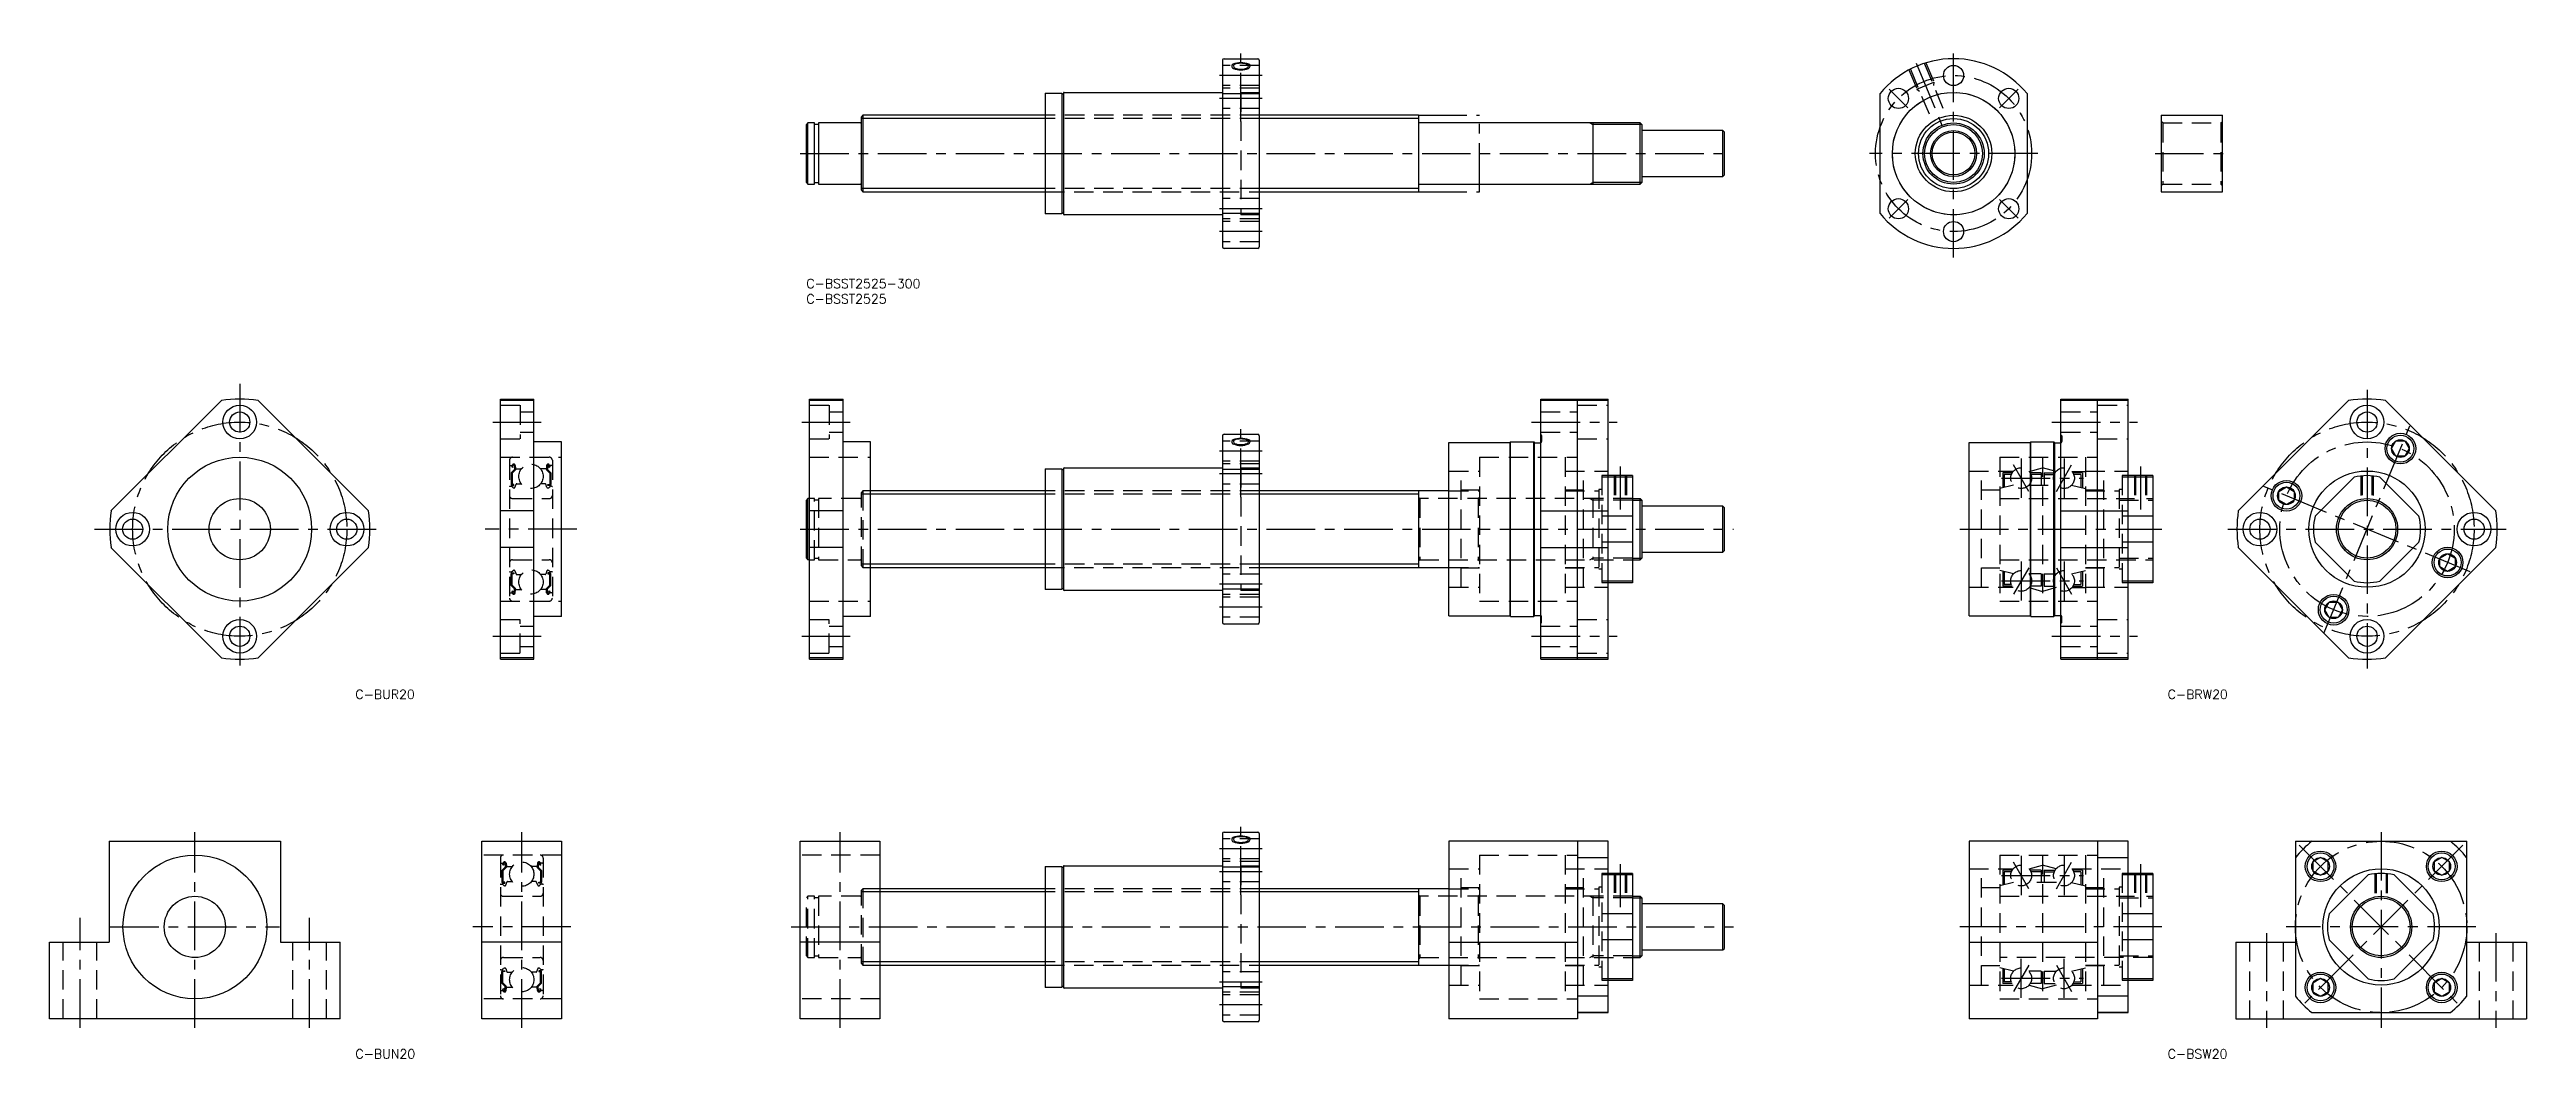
# Model space of a CAD drawing. Extents: x -247 to 562, y -255 to 75.
import ezdxf

# ---------------------------------------------------------------- set-up
doc = ezdxf.new("R2010")
doc.units = 0
doc.header["$LTSCALE"] = 0.5
for name, pattern in [('CENTER', [50.8, 31.75, -6.35, 6.35, -6.35]), ('DASHED', [19.05, 12.7, -6.35]), ('PHANTOM', [63.5, 31.75, -6.35, 6.35, -6.35, 6.35, -6.35])]:
    doc.linetypes.add(name, pattern=pattern)
for name, color, linetype in [('MSM_CENTER', 1, 'CENTER'), ('MSM_CONTINUOUS', 7, 'CONTINUOUS'), ('MSM_DASHED', 4, 'DASHED'), ('MSM_IMAGINARY', 6, 'PHANTOM'), ('MSM_NARROW', 5, 'CONTINUOUS'), ('MSM_PART_NUMBER', 7, 'CONTINUOUS')]:
    doc.layers.add(name, color=color, linetype=linetype)
doc.styles.get("Standard").update_dxf_attribs({"font": 'txt.shx', "height": 3, "bigfont": 'bigfont.shx'})

# ---------------------------------------------------------------- blocks, each defined once
blk = doc.blocks.new('*U49')
at = {"layer": 'MSM_PART_NUMBER'}
blk.add_text('C-BSST2525-300', height=3, dxfattribs=at).set_placement((0, -3))
blk = doc.blocks.new('*U50')
at = {"layer": 'MSM_PART_NUMBER'}
blk.add_text('C-BSST2525', height=3, dxfattribs=at).set_placement((0, -8))
blk = doc.blocks.new('*U51')
at = {"layer": 'MSM_PART_NUMBER'}
blk.add_text('C-BUR20', height=3, dxfattribs=at).set_placement((-147.36, -137.26))
blk = doc.blocks.new('*U52')
at = {"layer": 'MSM_PART_NUMBER'}
blk.add_text('C-BUN20', height=3, dxfattribs=at).set_placement((-147.36, -254.76))
blk = doc.blocks.new('*U53')
at = {"layer": 'MSM_PART_NUMBER'}
blk.add_text('C-BSW20', height=3, dxfattribs=at).set_placement((444.87, -254.76))
blk = doc.blocks.new('*U54')
at = {"layer": 'MSM_PART_NUMBER'}
blk.add_text('C-BRW20', height=3, dxfattribs=at).set_placement((444.87, -137.26))

msp = doc.modelspace()

# ---------------------------------------------------------------- linework, layer by layer
at = {"layer": 'MSM_CENTER'}
for p, q in [((142, 51.5), (142, 74)), ((374.91, 7), (374.91, 75)), ((149, 66.5), (135, 66.5)), ((362.66, 70.56), (371.08, 50.24)), ((149, 59.03), (135, 59.03)), ((359.92, 55.99), (353.84, 62.07)), ((395.98, 62.07), (389.9, 55.99)), ((-2, 41), (302, 41)), ((402.41, 41), (347.41, 41)), ((440.76, 41), (464.76, 41)), ((359.92, 26.01), (353.84, 19.93)), ((395.98, 19.93), (389.9, 26.01)), ((149, 22.97), (135, 22.97)), ((149, 15.5), (135, 15.5)), ((-185.16, -34.26), (-185.16, -129.26)), ((510.03, -36.26), (510.03, -127.26)), ((-102.5, -46.76), (-86.5, -46.76)), ((-1.5, -46.76), (14.5, -46.76)), ((237, -46.76), (265, -46.76)), ((407, -46.76), (435, -46.76)), ((496.06, -115.48), (523.99, -48.03)), ((149, -56.26), (135, -56.26)), ((142, -71.26), (142, -48.76)), ((149, -63.72), (135, -63.72)), ((266, -61.26), (266, -75.3)), ((399.5, -69.41), (394.5, -60.75)), ((397, -58.68), (397, -71.48)), ((408.5, -69.41), (413.5, -60.75)), ((411, -58.68), (411, -71.48)), ((436, -61.26), (436, -75.3)), ((390.6, -65.08), (417.4, -65.08)), ((543.75, -95.72), (476.3, -67.79)), ((-232.66, -81.76), (-137.66, -81.76)), ((-75, -81.76), (-105, -81.76)), ((-2, -81.76), (303, -81.76)), ((377, -81.76), (443, -81.76)), ((464.53, -81.76), (555.53, -81.76)), ((399.5, -94.35), (394.5, -103.01)), ((397, -92.28), (397, -105.08)), ((408.5, -94.35), (413.5, -103.01)), ((411, -92.28), (411, -105.08)), ((149, -99.79), (135, -99.79)), ((390.6, -98.68), (417.4, -98.68)), ((149, -107.26), (135, -107.26)), ((-102.5, -116.76), (-86.5, -116.76)), ((-1.5, -116.76), (14.5, -116.76)), ((237, -116.76), (265, -116.76)), ((407, -116.76), (435, -116.76)), ((-199.82, -244.76), (-199.82, -180.76)), ((-93, -244.76), (-93, -180.76)), ((11, -244.76), (11, -180.76)), ((142, -201.26), (142, -178.76)), ((487.89, -185.02), (541.37, -238.49)), ((541.37, -185.02), (487.89, -238.49)), ((514.63, -180.76), (514.63, -244.76)), ((149, -186.26), (135, -186.26)), ((149, -193.72), (135, -193.72)), ((266, -191.26), (266, -205.3)), ((399.5, -199.29), (394.5, -190.63)), ((397, -188.56), (397, -201.36)), ((408.5, -199.29), (413.5, -190.63)), ((411, -188.56), (411, -201.36)), ((436, -191.26), (436, -205.3)), ((390.6, -194.96), (417.4, -194.96)), ((-237.32, -244.76), (-237.32, -208.76)), ((-162.32, -244.76), (-162.32, -208.76)), ((-227.5, -211.76), (-172.15, -211.76)), ((-77, -211.76), (-109, -211.76)), ((-5, -211.76), (303, -211.76)), ((443, -211.76), (377, -211.76)), ((477.13, -213.76), (477.13, -244.76)), ((545.63, -211.76), (483.63, -211.76)), ((552.13, -213.76), (552.13, -244.76)), ((399.5, -224.23), (394.5, -232.89)), ((397, -234.96), (397, -222.16)), ((408.5, -224.23), (413.5, -232.89)), ((411, -234.96), (411, -222.16)), ((149, -229.79), (135, -229.79)), ((390.6, -228.56), (417.4, -228.56)), ((149, -237.26), (135, -237.26))]:
    msp.add_line(p, q, dxfattribs=at)
for centre, radius in [((374.91, 41), 25.5), ((-185.16, -81.76), 35), ((510.03, -81.76), 35), ((510.03, -81.76), 28.5), ((514.63, -211.76), 28)]:
    msp.add_circle(centre, radius, dxfattribs=at)
at = {"layer": 'MSM_CONTINUOUS'}
for p, q in [((136, 71.5), (136, 10.5)), ((136.5, 72), (147.5, 72)), ((148, 71.5), (148, 10.5)), ((78, 60.75), (78, 21.25)), ((78, 60.75), (83.5, 60.75)), ((83.5, 60.75), (83.5, 21.25)), ((83.5, 60.5), (84, 60.5)), ((84, 60.7), (84, 21.3)), ((84.3, 61), (136, 61)), ((136, 60.62), (148, 60.62)), ((350.91, 21.38), (350.91, 60.62)), ((398.91, 60.62), (398.91, 21.38)), ((0.5, 51), (0, 50.5)), ((0, 31.5), (0, 50.5)), ((2.65, 51), (0.5, 51)), ((0.5, 31), (0.5, 51)), ((2.65, 31), (2.65, 51)), ((4, 50.5), (2.65, 50.5)), ((17.7, 51), (4, 51)), ((4, 51), (4, 31)), ((18.5, 53.5), (18, 53)), ((18, 29), (18, 53)), ((18.5, 53.5), (18.5, 28.5)), ((78, 53.5), (18.5, 53.5)), ((200, 53.5), (148, 53.5)), ((200, 53.5), (200, 28.5)), ((272.5, 51), (200.3, 51)), ((257, 51), (257, 31)), ((273, 50.5), (272.5, 51)), ((272.5, 31), (272.5, 51)), ((273, 50.5), (273, 31.5)), ((442.76, 53.5), (442.76, 28.5)), ((442.76, 53.5), (462.76, 53.5)), ((462.76, 28.5), (462.76, 53.5)), ((299.5, 48.5), (273, 48.5)), ((300, 48), (299.5, 48.5)), ((299.5, 33.5), (299.5, 48.5)), ((300, 34), (300, 48)), ((273, 33.5), (299.5, 33.5)), ((299.5, 33.5), (300, 34)), ((0, 31.5), (0.5, 31)), ((0.5, 31), (2.65, 31)), ((2.65, 31.5), (4, 31.5)), ((4, 31), (17.7, 31)), ((18, 29), (18.5, 28.5)), ((18.5, 28.5), (78, 28.5)), ((148, 28.5), (200, 28.5)), ((200.3, 31), (272.5, 31)), ((272.5, 31), (273, 31.5)), ((442.76, 28.5), (462.76, 28.5)), ((83.5, 21.25), (78, 21.25)), ((84, 21.5), (83.5, 21.5)), ((136, 21), (84.3, 21)), ((148, 21.38), (136, 21.38)), ((147.5, 10), (136.5, 10)), ((-191.17, -39.68), (-227.24, -75.75)), ((-179.15, -39.68), (-143.09, -75.75)), ((-100, -124.26), (-100, -39.26)), ((-100, -39.26), (-89, -39.26)), ((-89, -39.68), (-100, -39.68)), ((-89, -124.26), (-89, -39.26)), ((1, -124.26), (1, -39.26)), ((1, -39.26), (12, -39.26)), ((12, -39.68), (1, -39.68)), ((12, -124.26), (12, -39.26)), ((240, -39.26), (262, -39.26)), ((240, -124.26), (240, -39.26)), ((262, -39.68), (240, -39.68)), ((252, -124.26), (252, -39.26)), ((262, -124.26), (262, -39.26)), ((410, -39.26), (432, -39.26)), ((410, -124.26), (410, -39.26)), ((432, -39.68), (410, -39.68)), ((422, -124.26), (422, -39.26)), ((432, -124.26), (432, -39.26)), ((467.95, -75.75), (504.02, -39.68)), ((516.04, -39.68), (552.1, -75.75)), ((-80, -53.26), (-89, -53.26)), ((-80, -110.26), (-80, -53.26)), ((21, -53.26), (12, -53.26)), ((21, -110.26), (21, -53.26)), ((136, -51.26), (136, -112.26)), ((136.5, -50.76), (147.5, -50.76)), ((148, -51.26), (148, -112.26)), ((210, -53.41), (230, -53.41)), ((210, -110.11), (210, -53.41)), ((230.15, -53.26), (230, -53.41)), ((230, -110.11), (230, -53.41)), ((230.15, -53.26), (237.7, -53.26)), ((230.15, -110.26), (230.15, -53.26)), ((237.7, -53.26), (238, -53.56)), ((237.7, -110.26), (237.7, -53.26)), ((238, -53.56), (239.8, -53.56)), ((238, -109.96), (238, -53.56)), ((380, -53.41), (400, -53.41)), ((380, -110.11), (380, -53.41)), ((400.15, -53.26), (400, -53.41)), ((400, -110.11), (400, -53.41)), ((400.15, -53.26), (407.7, -53.26)), ((400.15, -110.26), (400.15, -53.26)), ((407.7, -53.26), (408, -53.56)), ((407.7, -110.26), (407.7, -53.26)), ((408, -53.56), (409.8, -53.56)), ((408, -109.96), (408, -53.56)), ((518.05, -55.43), (519.49, -52.93)), ((519.49, -57.93), (518.05, -55.43)), ((519.49, -52.93), (522.38, -52.93)), ((522.38, -52.93), (523.82, -55.43)), ((523.82, -55.43), (522.38, -57.93)), ((78, -62.01), (78, -101.51)), ((78, -62.01), (83.5, -62.01)), ((83.5, -62.01), (83.5, -101.51)), ((83.5, -62.26), (84, -62.26)), ((84, -62.06), (84, -101.46)), ((84.3, -61.76), (136, -61.76)), ((136, -62.13), (148, -62.13)), ((270, -64.26), (262, -64.26)), ((270, -64.26), (270, -99.26)), ((440, -64.26), (432, -64.26)), ((440, -64.26), (440, -99.26)), ((522.38, -57.93), (519.49, -57.93)), ((0.5, -71.76), (0, -72.26)), ((0, -91.26), (0, -72.26)), ((0.5, -91.76), (0.5, -71.76)), ((1, -71.76), (0.5, -71.76)), ((78, -69.26), (21, -69.26)), ((210, -69.26), (148, -69.26)), ((200, -69.26), (200, -94.26)), ((270, -64.78), (262, -64.78)), ((270, -71.76), (272.5, -71.76)), ((273, -72.26), (272.5, -71.76)), ((272.5, -91.76), (272.5, -71.76)), ((273, -72.26), (273, -91.26)), ((440, -64.78), (432, -64.78)), ((481.2, -69.41), (483.7, -67.96)), ((481.2, -72.29), (481.2, -69.41)), ((483.7, -73.74), (481.2, -72.29)), ((483.7, -67.96), (486.2, -69.41)), ((486.2, -72.29), (483.7, -73.74)), ((486.2, -69.41), (486.2, -72.29)), ((493.05, -77.52), (505.79, -64.78)), ((514.26, -64.78), (527.01, -77.52)), ((-89, -75.75), (-100, -75.75)), ((12, -75.75), (1, -75.75)), ((240, -75.75), (262, -75.75)), ((270, -77.52), (262, -77.52)), ((299.5, -74.26), (273, -74.26)), ((300, -74.76), (299.5, -74.26)), ((299.5, -89.26), (299.5, -74.26)), ((300, -88.76), (300, -74.76)), ((410, -75.75), (432, -75.75)), ((440, -77.52), (432, -77.52)), ((-227.24, -87.77), (-191.17, -123.83)), ((-143.09, -87.77), (-179.15, -123.83)), ((-89, -87.77), (-100, -87.77)), ((12, -87.77), (1, -87.77)), ((240, -87.77), (262, -87.77)), ((270, -85.99), (262, -85.99)), ((299.5, -89.26), (300, -88.76)), ((410, -87.77), (432, -87.77)), ((440, -85.99), (432, -85.99)), ((504.02, -123.83), (467.95, -87.77)), ((493.05, -85.99), (505.79, -98.74)), ((514.26, -98.74), (527.01, -85.99)), ((552.1, -87.77), (516.04, -123.83)), ((0, -91.26), (0.5, -91.76)), ((1, -91.76), (0.5, -91.76)), ((21, -94.26), (78, -94.26)), ((148, -94.26), (210, -94.26)), ((270, -91.76), (272.5, -91.76)), ((272.5, -91.76), (273, -91.26)), ((273, -89.26), (299.5, -89.26)), ((533.86, -91.22), (536.36, -89.78)), ((533.86, -94.11), (533.86, -91.22)), ((536.36, -95.55), (533.86, -94.11)), ((536.36, -89.78), (538.86, -91.22)), ((538.86, -94.11), (536.36, -95.55)), ((538.86, -91.22), (538.86, -94.11)), ((83.5, -101.51), (78, -101.51)), ((84, -101.26), (83.5, -101.26)), ((136, -101.76), (84.3, -101.76)), ((148, -101.38), (136, -101.38)), ((270, -98.74), (262, -98.74)), ((270, -99.26), (262, -99.26)), ((440, -98.74), (432, -98.74)), ((440, -99.26), (432, -99.26)), ((-80, -110.26), (-89, -110.26)), ((21, -110.26), (12, -110.26)), ((147.5, -112.76), (136.5, -112.76)), ((210, -110.11), (230, -110.11)), ((230.15, -110.26), (230, -110.11)), ((230.15, -110.26), (237.7, -110.26)), ((237.7, -110.26), (238, -109.96)), ((238, -109.96), (239.8, -109.96)), ((380, -110.11), (400, -110.11)), ((400.15, -110.26), (400, -110.11)), ((400.15, -110.26), (407.7, -110.26)), ((407.7, -110.26), (408, -109.96)), ((408, -109.96), (409.8, -109.96)), ((496.23, -108.09), (497.68, -105.59)), ((497.68, -110.59), (496.23, -108.09)), ((497.68, -105.59), (500.56, -105.59)), ((500.56, -110.59), (497.68, -110.59)), ((500.56, -105.59), (502.01, -108.09)), ((502.01, -108.09), (500.56, -110.59)), ((-89, -123.83), (-100, -123.83)), ((-100, -124.26), (-89, -124.26)), ((12, -123.83), (1, -123.83)), ((1, -124.26), (12, -124.26)), ((262, -123.83), (240, -123.83)), ((240, -124.26), (262, -124.26)), ((432, -123.83), (410, -123.83)), ((410, -124.26), (432, -124.26)), ((-227.82, -183.76), (-227.82, -216.76)), ((-227.82, -183.76), (-171.82, -183.76)), ((-171.82, -183.76), (-171.82, -216.76)), ((-106, -241.76), (-106, -183.76)), ((-106, -183.76), (-80, -183.76)), ((-80, -183.76), (-80, -241.76)), ((-2, -241.76), (-2, -183.76)), ((-2, -183.76), (24, -183.76)), ((24, -183.76), (24, -241.76)), ((136, -181.26), (136, -242.26)), ((136.5, -180.76), (147.5, -180.76)), ((148, -181.26), (148, -242.26)), ((210, -183.76), (210, -241.76)), ((262, -183.76), (210, -183.76)), ((252, -183.76), (252, -241.76)), ((262, -183.76), (252, -183.76)), ((262, -239.76), (262, -183.76)), ((380, -183.76), (380, -241.76)), ((432, -183.76), (380, -183.76)), ((422, -183.76), (422, -241.76)), ((432, -183.76), (422, -183.76)), ((432, -239.76), (432, -183.76)), ((486.63, -183.76), (542.63, -183.76)), ((486.63, -183.76), (486.63, -234.38)), ((542.63, -234.38), (542.63, -183.76)), ((78, -192.01), (78, -231.51)), ((78, -192.01), (83.5, -192.01)), ((83.5, -192.01), (83.5, -231.51)), ((83.5, -192.26), (84, -192.26)), ((84, -192.06), (84, -231.46)), ((84.3, -191.76), (136, -191.76)), ((136, -192.13), (148, -192.13)), ((262, -189.13), (252, -189.13)), ((270, -194.26), (262, -194.26)), ((270, -194.26), (270, -229.26)), ((432, -189.13), (422, -189.13)), ((440, -194.26), (432, -194.26)), ((440, -194.26), (440, -229.26)), ((494.83, -189.07), (492.33, -190.51)), ((492.33, -190.51), (492.33, -193.4)), ((492.33, -193.4), (494.83, -194.84)), ((497.33, -190.51), (494.83, -189.07)), ((494.83, -194.84), (497.33, -193.4)), ((497.33, -193.4), (497.33, -190.51)), ((534.43, -189.07), (531.93, -190.51)), ((531.93, -190.51), (531.93, -193.4)), ((531.93, -193.4), (534.43, -194.84)), ((536.93, -190.51), (534.43, -189.07)), ((534.43, -194.84), (536.93, -193.4)), ((536.93, -193.4), (536.93, -190.51)), ((78, -199.26), (24, -199.26)), ((210, -199.26), (148, -199.26)), ((200, -199.26), (200, -224.26)), ((270, -194.78), (262, -194.78)), ((270, -201.76), (272.5, -201.76)), ((273, -202.26), (272.5, -201.76)), ((272.5, -221.76), (272.5, -201.76)), ((273, -202.26), (273, -221.26)), ((440, -194.78), (432, -194.78)), ((497.65, -207.52), (510.4, -194.78)), ((518.86, -194.78), (531.61, -207.52)), ((270, -207.52), (262, -207.52)), ((299.5, -204.26), (273, -204.26)), ((300, -204.76), (299.5, -204.26)), ((299.5, -219.26), (299.5, -204.26)), ((300, -218.76), (300, -204.76)), ((440, -207.52), (432, -207.52)), ((-247.32, -241.76), (-247.32, -216.76)), ((-247.32, -216.76), (-227.82, -216.76)), ((-171.82, -216.76), (-152.32, -216.76)), ((-152.32, -241.76), (-152.32, -216.76)), ((-80, -216.76), (-106, -216.76)), ((24, -216.76), (-2, -216.76)), ((210, -216.76), (252, -216.76)), ((270, -215.99), (262, -215.99)), ((380, -216.76), (422, -216.76)), ((440, -215.99), (432, -215.99)), ((467.13, -216.76), (486.63, -216.76)), ((467.13, -216.76), (467.13, -241.76)), ((497.65, -215.99), (510.4, -228.74)), ((518.86, -228.74), (531.61, -215.99)), ((542.63, -216.76), (562.13, -216.76)), ((562.13, -216.76), (562.13, -241.76)), ((24, -224.26), (78, -224.26)), ((148, -224.26), (210, -224.26)), ((270, -221.76), (272.5, -221.76)), ((272.5, -221.76), (273, -221.26)), ((273, -219.26), (299.5, -219.26)), ((299.5, -219.26), (300, -218.76)), ((83.5, -231.51), (78, -231.51)), ((84, -231.26), (83.5, -231.26)), ((136, -231.76), (84.3, -231.76)), ((148, -231.38), (136, -231.38)), ((262, -234.38), (252, -234.38)), ((270, -228.74), (262, -228.74)), ((270, -229.26), (262, -229.26)), ((432, -234.38), (422, -234.38)), ((440, -228.74), (432, -228.74)), ((440, -229.26), (432, -229.26)), ((494.83, -228.67), (492.33, -230.11)), ((492.33, -230.11), (492.33, -233)), ((492.33, -233), (494.83, -234.44)), ((497.33, -230.11), (494.83, -228.67)), ((494.83, -234.44), (497.33, -233)), ((497.33, -233), (497.33, -230.11)), ((534.43, -228.67), (531.93, -230.11)), ((531.93, -230.11), (531.93, -233)), ((531.93, -233), (534.43, -234.44)), ((536.93, -230.11), (534.43, -228.67)), ((534.43, -234.44), (536.93, -233)), ((536.93, -233), (536.93, -230.11)), ((-152.32, -241.76), (-247.32, -241.76)), ((-80, -241.76), (-106, -241.76)), ((24, -241.76), (-2, -241.76)), ((147.5, -242.76), (136.5, -242.76)), ((252, -241.76), (210, -241.76)), ((252, -239.76), (262, -239.76)), ((262, -239.76), (252, -239.76)), ((422, -241.76), (380, -241.76)), ((422, -239.76), (432, -239.76)), ((432, -239.76), (422, -239.76)), ((467.13, -241.76), (562.13, -241.76)), ((492, -239.76), (537.26, -239.76))]:
    msp.add_line(p, q, dxfattribs=at)
for centre, radius in [((374.91, 66.5), 3.3), ((356.88, 59.03), 3.3), ((374.91, 41), 20), ((392.94, 59.03), 3.3), ((374.91, 41), 12.5), ((374.91, 41), 10), ((374.91, 41), 7.5), ((374.91, 41), 7), ((356.88, 22.97), 3.3), ((392.94, 22.97), 3.3), ((374.91, 15.5), 3.3), ((-185.16, -46.76), 5.5), ((-185.16, -46.76), 3.3), ((510.03, -46.76), 5.5), ((510.03, -46.76), 3.3), ((520.93, -55.43), 5), ((520.93, -55.43), 4.4), ((520.93, -55.43), 2.89), ((-185.16, -81.76), 23.5), ((510.03, -81.76), 19), ((-185.16, -81.76), 10), ((483.7, -70.85), 5), ((483.7, -70.85), 4.4), ((483.7, -70.85), 2.89), ((510.03, -81.76), 9.46), ((-220.16, -81.76), 5.5), ((-220.16, -81.76), 3.3), ((-150.16, -81.76), 5.5), ((-150.16, -81.76), 3.3), ((475.03, -81.76), 5.5), ((475.03, -81.76), 3.3), ((545.03, -81.76), 5.5), ((545.03, -81.76), 3.3), ((536.36, -92.66), 5), ((536.36, -92.66), 4.4), ((536.36, -92.66), 2.89), ((499.12, -108.09), 5), ((499.12, -108.09), 4.4), ((499.12, -108.09), 2.89), ((-185.16, -116.76), 5.5), ((510.03, -116.76), 5.5), ((-185.16, -116.76), 3.3), ((510.03, -116.76), 3.3), ((-199.82, -211.76), 23.5), ((494.83, -191.96), 5), ((494.83, -191.96), 4.4), ((494.83, -191.96), 2.89), ((514.63, -211.76), 19), ((534.43, -191.96), 5), ((534.43, -191.96), 4.4), ((534.43, -191.96), 2.89), ((-199.82, -211.76), 10), ((514.63, -211.76), 9.46), ((494.83, -231.55), 5), ((534.43, -231.55), 5), ((494.83, -231.55), 4.4), ((494.83, -231.55), 2.89), ((534.43, -231.55), 4.4), ((534.43, -231.55), 2.89)]:
    msp.add_circle(centre, radius, dxfattribs=at)
for centre, radius, start, end in [((136.5, 71.5), 0.5, 90, 180), ((140.06, 69.64), 0.52, 109.34948, 180), ((140.23, 69.64), 0.684, 180, 247.86532), ((142, 64.12), 6.37, 70.65052, 109.34948), ((142, 74), 5.39, 247.86532, 292.13468), ((143.77, 69.64), 0.684, 292.13468, 0), ((143.94, 69.64), 0.52, 0, 70.65052), ((147.5, 71.5), 0.5, 0, 90), ((374.91, 41), 31, 39.26803, 140.73197), ((84.3, 60.7), 0.3, 90, 180), ((17.7, 51.3), 0.3, 270, 0), ((200.3, 51.3), 0.3, 180, 270), ((17.7, 30.7), 0.3, 0, 90), ((200.3, 30.7), 0.3, 90, 180), ((84.3, 21.3), 0.3, 180, 270), ((374.91, 41), 31, 219.26803, 320.73197), ((136.5, 10.5), 0.5, 180, 270), ((147.5, 10.5), 0.5, 270, 0), ((-185.16, -81.76), 42.5, 81.8699, 98.1301), ((510.03, -81.76), 42.5, 81.8699, 98.1301), ((136.5, -51.26), 0.5, 90, 180), ((140.06, -53.12), 0.52, 109.34948, 180), ((140.23, -53.12), 0.684, 180, 247.86532), ((142, -58.64), 6.37, 70.65052, 109.34948), ((142, -48.75), 5.39, 247.86532, 292.13468), ((143.77, -53.12), 0.684, 292.13468, 0), ((143.94, -53.12), 0.52, 0, 70.65052), ((147.5, -51.26), 0.5, 0, 90), ((239.8, -53.06), 0.5, 270, 293.57818), ((409.8, -53.06), 0.5, 270, 293.57818), ((84.3, -62.06), 0.3, 90, 180), ((510.03, -81.76), 17.5, 76.00272, 103.99728), ((-185.16, -81.76), 42.5, 171.8699, 188.1301), ((-185.16, -81.76), 42.5, 351.8699, 8.1301), ((510.03, -81.76), 42.5, 171.8699, 188.1301), ((510.03, -81.76), 17.5, 166.00272, 193.99728), ((510.03, -81.76), 17.5, 346.00272, 13.99728), ((510.03, -81.76), 42.5, 351.8699, 8.1301), ((84.3, -101.46), 0.3, 180, 270), ((510.03, -81.76), 17.5, 256.00272, 283.99728), ((136.5, -112.26), 0.5, 180, 270), ((147.5, -112.26), 0.5, 270, 0), ((239.8, -110.46), 0.5, 66.42182, 90), ((409.8, -110.46), 0.5, 66.42182, 90), ((-185.16, -81.76), 42.5, 261.8699, 278.1301), ((510.03, -81.76), 42.5, 261.8699, 278.1301), ((136.5, -181.26), 0.5, 90, 180), ((140.06, -183.12), 0.52, 109.34948, 180), ((140.23, -183.12), 0.684, 180, 247.86532), ((142, -188.64), 6.37, 70.65052, 109.34948), ((142, -178.75), 5.39, 247.86532, 292.13468), ((143.77, -183.12), 0.684, 292.13468, 0), ((143.94, -183.12), 0.52, 0, 70.65052), ((147.5, -181.26), 0.5, 0, 90), ((514.63, -211.76), 36, 128.94244, 141.05756), ((514.63, -211.76), 36, 38.94244, 51.05756), ((84.3, -192.06), 0.3, 90, 180), ((514.63, -211.76), 17.5, 76.00272, 103.99728), ((514.63, -211.76), 17.5, 166.00272, 193.99728), ((514.63, -211.76), 17.5, 346.00272, 13.99728), ((84.3, -231.46), 0.3, 180, 270), ((514.63, -211.76), 36, 218.94244, 231.05756), ((514.63, -211.76), 17.5, 256.00272, 283.99728), ((514.63, -211.76), 36, 308.94244, 321.05756), ((136.5, -242.26), 0.5, 180, 270), ((147.5, -242.26), 0.5, 270, 0)]:
    msp.add_arc(centre, radius, start, end, dxfattribs=at)
at = {"layer": 'MSM_DASHED'}
for p, q in [((148, 69.8), (136, 69.8)), ((360.33, 68.36), (362.95, 62.03)), ((360.81, 68.61), (367.95, 51.38)), ((365.35, 70.49), (372.49, 53.26)), ((365.87, 70.65), (368.5, 64.32)), ((148, 63.2), (136, 63.2)), ((148, 62.33), (136, 62.33)), ((142, 61), (148, 61)), ((142, 61), (142, 21)), ((362.95, 62.03), (368.5, 64.32)), ((362.95, 62.03), (363.81, 61.37)), ((368.5, 64.32), (368.35, 63.25)), ((148, 53.5), (78, 53.5)), ((148, 52.45), (78, 52.45)), ((148, 55.73), (136, 55.73)), ((443.26, 51), (442.76, 51.5)), ((443.26, 51), (462.26, 51)), ((443.26, 51), (443.26, 31)), ((462.26, 51), (462.76, 51.5)), ((462.26, 51), (462.26, 31)), ((148, 29.55), (78, 29.55)), ((78, 28.5), (148, 28.5)), ((148, 26.27), (136, 26.27)), ((443.26, 31), (442.76, 30.5)), ((443.26, 31), (462.26, 31)), ((462.26, 31), (462.76, 30.5)), ((148, 19.67), (136, 19.67)), ((148, 18.8), (136, 18.8)), ((148, 21), (142, 21)), ((148, 12.2), (136, 12.2)), ((-100, -41.26), (-93.5, -41.26)), ((-93.5, -41.26), (-93.5, -52.26)), ((-93.5, -43.46), (-89, -43.46)), ((1, -41.26), (7.5, -41.26)), ((7.5, -41.26), (7.5, -52.26)), ((7.5, -43.46), (12, -43.46)), ((240, -43.46), (252, -43.46)), ((252, -41.26), (262, -41.26)), ((410, -43.46), (422, -43.46)), ((422, -41.26), (432, -41.26)), ((-100, -52.26), (-93.5, -52.26)), ((-93.5, -50.06), (-89, -50.06)), ((1, -52.26), (7.5, -52.26)), ((7.5, -50.06), (12, -50.06)), ((148, -52.96), (136, -52.96)), ((240, -50.06), (252, -50.06)), ((240, -50.96), (240.3, -51.26)), ((240.3, -51.26), (240.3, -53.06)), ((252, -52.26), (262, -52.26)), ((410, -50.06), (422, -50.06)), ((410, -50.96), (410.3, -51.26)), ((410.3, -51.26), (410.3, -53.06)), ((422, -52.26), (432, -52.26)), ((-100, -58.26), (-80, -58.26)), ((-97, -59.26), (-97, -104.26)), ((-96.8, -60.96), (-96.22, -60.96)), ((-95.37, -62.25), (-96.47, -63.35)), ((-96.47, -63.35), (-96.47, -67.16)), ((-96.22, -60.96), (-96, -60.69)), ((-95.95, -61.57), (-96.18, -61.38)), ((-95.07, -62.38), (-96.17, -63.48)), ((-96.17, -63.48), (-96.17, -67.16)), ((-95.99, -61.15), (-95.77, -60.89)), ((-95.76, -61.34), (-95.99, -61.15)), ((-95.95, -61.57), (-95.76, -61.34)), ((-95.42, -61.01), (-95.37, -62.25)), ((-95.12, -60.97), (-95.04, -61.87)), ((-95.07, -61.53), (-95.07, -62.38)), ((-94.84, -62.06), (-93.12, -62.06)), ((-85.16, -62.06), (-86.88, -62.06)), ((-84.88, -60.97), (-84.96, -61.87)), ((-84.93, -61.53), (-84.93, -62.38)), ((-84.93, -62.38), (-83.83, -63.48)), ((-84.58, -61.01), (-84.63, -62.25)), ((-84.63, -62.25), (-83.53, -63.35)), ((-84.24, -61.34), (-84.01, -61.15)), ((-84.05, -61.57), (-84.24, -61.34)), ((-84.01, -61.15), (-84.23, -60.89)), ((-84.05, -61.57), (-83.82, -61.38)), ((-83.78, -60.96), (-84, -60.69)), ((-83.83, -63.48), (-83.83, -67.16)), ((-83.2, -60.96), (-83.78, -60.96)), ((-83.53, -63.35), (-83.53, -67.16)), ((-83, -59.26), (-83, -104.26)), ((1, -58.26), (21, -58.26)), ((148, -59.56), (136, -59.56)), ((148, -60.42), (136, -60.42)), ((142, -61.76), (148, -61.76)), ((142, -61.76), (142, -101.76)), ((210, -62.76), (220, -62.76)), ((214, -100.76), (214, -62.76)), ((220, -58.26), (252, -58.26)), ((220, -58.26), (220, -105.26)), ((248, -58.26), (248, -105.26)), ((248, -62.76), (262, -62.76)), ((254, -100.76), (254, -62.76)), ((260, -64.26), (260, -99.26)), ((262, -64.26), (260, -64.26)), ((264, -64.26), (264, -71.76)), ((264.38, -64.26), (264.38, -71.76)), ((267.62, -64.26), (267.62, -71.76)), ((268, -64.26), (268, -71.76)), ((380, -62.76), (390, -62.76)), ((384, -100.76), (384, -62.76)), ((390, -58.26), (422, -58.26)), ((390, -58.26), (390, -105.26)), ((394.41, -62.88), (390, -62.88)), ((391, -63.37), (391, -68.23)), ((394.06, -63.37), (391, -63.37)), ((391.5, -63.87), (391.5, -68.11)), ((393.82, -63.87), (391.5, -63.87)), ((399.59, -62.88), (404, -61.68)), ((403.5, -63.37), (399.94, -63.37)), ((403.5, -63.87), (400.18, -63.87)), ((403.5, -63.37), (403.5, -67.38)), ((404, -58.26), (404, -105.26)), ((408.41, -62.88), (404, -61.68)), ((404.5, -63.37), (404.5, -67.38)), ((404.5, -63.37), (408.06, -63.37)), ((404.5, -63.87), (407.82, -63.87)), ((413.59, -62.88), (418, -62.88)), ((417, -63.37), (413.94, -63.37)), ((416.5, -63.87), (414.18, -63.87)), ((416.5, -63.87), (416.5, -68.11)), ((417, -63.37), (417, -68.23)), ((418, -58.26), (418, -105.26)), ((418, -62.76), (432, -62.76)), ((424, -100.76), (424, -62.76)), ((430, -64.26), (430, -99.26)), ((432, -64.26), (430, -64.26)), ((434, -64.26), (434, -72.3)), ((434.38, -64.26), (434.38, -72.3)), ((437.62, -64.26), (437.62, -72.3)), ((438, -64.26), (438, -72.3)), ((508.03, -64.37), (508.03, -72.51)), ((508.41, -64.33), (508.41, -72.44)), ((511.65, -64.33), (511.65, -72.44)), ((512.03, -64.37), (512.03, -72.51)), ((-96.8, -67.76), (-96.3, -67.76)), ((-96.3, -67.76), (-95.93, -68.13)), ((-95.55, -67.16), (-96.17, -67.16)), ((-96.17, -67.46), (-95.55, -67.46)), ((-96, -71.76), (-84, -71.76)), ((-95.55, -67.46), (-95.55, -67.16)), ((-95.22, -68.11), (-94.85, -67.09)), ((-94.66, -66.96), (-93.12, -66.96)), ((-85.34, -66.96), (-86.88, -66.96)), ((-84.78, -68.11), (-85.15, -67.09)), ((-84.45, -67.46), (-84.45, -67.16)), ((-84.45, -67.16), (-83.83, -67.16)), ((-83.83, -67.46), (-84.45, -67.46)), ((-83.7, -67.76), (-84.07, -68.13)), ((-83.2, -67.76), (-83.7, -67.76)), ((2.65, -71.76), (1, -71.76)), ((2.65, -91.76), (2.65, -71.76)), ((4, -72.26), (2.65, -72.26)), ((17.7, -71.76), (4, -71.76)), ((4, -71.76), (4, -91.76)), ((18.5, -69.26), (18, -69.76)), ((18, -93.76), (18, -69.76)), ((21, -70.3), (18, -70.3)), ((18.5, -69.26), (18.5, -94.26)), ((21, -69.26), (18.5, -69.26)), ((148, -69.26), (78, -69.26)), ((148, -70.3), (78, -70.3)), ((148, -67.02), (136, -67.02)), ((200.5, -71.76), (200, -71.26)), ((270, -71.76), (200.3, -71.76)), ((200.5, -71.76), (200.5, -91.76)), ((210, -69.26), (220, -69.26)), ((220, -69.01), (214, -69.01)), ((219.5, -71.76), (220, -71.26)), ((219.5, -71.76), (219.5, -91.76)), ((254, -69.01), (248, -69.01)), ((248, -69.26), (259, -69.26)), ((256.06, -71.76), (257, -72.3)), ((257, -71.76), (257, -91.76)), ((270, -72.3), (257, -72.3)), ((260, -68.76), (259, -68.76)), ((259, -68.76), (259, -94.76)), ((262, -64.78), (260, -64.78)), ((390, -69.01), (384, -69.01)), ((394.5, -67.38), (390, -68.48)), ((390, -71.76), (434, -71.76)), ((399.5, -67.38), (408.5, -67.38)), ((413.5, -67.38), (418, -68.48)), ((424, -69.01), (418, -69.01)), ((418, -69.26), (429, -69.26)), ((430, -68.76), (429, -68.76)), ((429, -68.76), (429, -94.76)), ((429, -72.3), (440, -72.3)), ((432, -64.78), (430, -64.78)), ((438, -71.76), (440, -71.76)), ((262, -77.52), (260, -77.52)), ((432, -77.52), (430, -77.52)), ((262, -85.99), (260, -85.99)), ((432, -85.99), (430, -85.99)), ((-96.8, -95.76), (-96.3, -95.76)), ((-96.47, -100.16), (-96.47, -96.36)), ((-96.3, -95.76), (-95.93, -95.38)), ((-96.17, -96.06), (-95.55, -96.06)), ((-96.17, -100.04), (-96.17, -96.36)), ((-95.55, -96.36), (-96.17, -96.36)), ((-96, -91.76), (-84, -91.76)), ((-95.55, -96.06), (-95.55, -96.36)), ((-95.22, -95.4), (-94.85, -96.42)), ((-94.66, -96.56), (-93.12, -96.56)), ((-85.34, -96.56), (-86.88, -96.56)), ((-84.78, -95.4), (-85.15, -96.42)), ((-84.45, -96.06), (-84.45, -96.36)), ((-83.83, -96.06), (-84.45, -96.06)), ((-84.45, -96.36), (-83.83, -96.36)), ((-83.7, -95.76), (-84.07, -95.38)), ((-83.83, -100.04), (-83.83, -96.36)), ((-83.2, -95.76), (-83.7, -95.76)), ((-83.53, -100.16), (-83.53, -96.36)), ((1, -91.76), (2.65, -91.76)), ((2.65, -91.26), (4, -91.26)), ((4, -91.76), (17.7, -91.76)), ((21, -93.21), (18, -93.21)), ((18, -93.76), (18.5, -94.26)), ((18.5, -94.26), (21, -94.26)), ((148, -93.21), (78, -93.21)), ((78, -94.26), (148, -94.26)), ((148, -96.49), (136, -96.49)), ((200.5, -91.76), (200, -92.26)), ((200.3, -91.76), (270, -91.76)), ((210, -94.26), (220, -94.26)), ((220, -94.51), (214, -94.51)), ((219.5, -91.76), (220, -92.26)), ((248, -94.26), (259, -94.26)), ((254, -94.51), (248, -94.51)), ((256.06, -91.76), (257, -91.21)), ((270, -91.21), (257, -91.21)), ((259, -94.76), (260, -94.76)), ((390, -94.51), (384, -94.51)), ((390, -91.76), (440, -91.76)), ((394.5, -96.38), (390, -95.28)), ((391, -95.52), (391, -100.39)), ((391.5, -95.65), (391.5, -99.89)), ((403.5, -96.38), (399.5, -96.38)), ((403.5, -96.38), (403.5, -100.39)), ((404.5, -96.38), (404.5, -100.39)), ((404.5, -96.38), (408.5, -96.38)), ((413.5, -96.38), (418, -95.28)), ((416.5, -95.65), (416.5, -99.89)), ((417, -95.52), (417, -100.39)), ((418, -94.26), (429, -94.26)), ((424, -94.51), (418, -94.51)), ((429, -91.21), (440, -91.21)), ((429, -94.76), (430, -94.76)), ((-96.8, -102.56), (-96.22, -102.56)), ((-95.37, -101.26), (-96.47, -100.16)), ((-96.22, -102.56), (-96, -102.82)), ((-95.95, -101.94), (-96.18, -102.13)), ((-95.07, -101.14), (-96.17, -100.04)), ((-95.76, -102.17), (-95.99, -102.36)), ((-95.99, -102.36), (-95.77, -102.62)), ((-95.95, -101.94), (-95.76, -102.17)), ((-95.42, -102.5), (-95.37, -101.26)), ((-95.12, -102.54), (-95.04, -101.64)), ((-95.07, -101.98), (-95.07, -101.14)), ((-94.84, -101.46), (-93.12, -101.46)), ((-85.16, -101.46), (-86.88, -101.46)), ((-84.88, -102.54), (-84.96, -101.64)), ((-84.93, -101.14), (-83.83, -100.04)), ((-84.93, -101.98), (-84.93, -101.14)), ((-84.63, -101.26), (-83.53, -100.16)), ((-84.58, -102.5), (-84.63, -101.26)), ((-84.05, -101.94), (-84.24, -102.17)), ((-84.24, -102.17), (-84.01, -102.36)), ((-84.01, -102.36), (-84.23, -102.62)), ((-84.05, -101.94), (-83.82, -102.13)), ((-83.78, -102.56), (-84, -102.82)), ((-83.2, -102.56), (-83.78, -102.56)), ((148, -103.09), (136, -103.09)), ((148, -103.96), (136, -103.96)), ((148, -101.76), (142, -101.76)), ((210, -100.76), (220, -100.76)), ((248, -100.76), (262, -100.76)), ((262, -98.74), (260, -98.74)), ((262, -99.26), (260, -99.26)), ((380, -100.76), (390, -100.76)), ((394.41, -100.88), (390, -100.88)), ((394.06, -100.39), (391, -100.39)), ((393.82, -99.89), (391.5, -99.89)), ((399.59, -100.88), (404, -102.08)), ((403.5, -100.39), (399.94, -100.39)), ((408.41, -100.88), (404, -102.08)), ((404.5, -100.39), (408.06, -100.39)), ((413.59, -100.88), (418, -100.88)), ((413.94, -100.39), (417, -100.39)), ((414.18, -99.89), (416.5, -99.89)), ((418, -100.76), (432, -100.76)), ((432, -98.74), (430, -98.74)), ((432, -99.26), (430, -99.26)), ((-100, -105.26), (-80, -105.26)), ((-100, -111.26), (-93.5, -111.26)), ((-93.5, -122.26), (-93.5, -111.26)), ((1, -105.26), (21, -105.26)), ((1, -111.26), (7.5, -111.26)), ((7.5, -122.26), (7.5, -111.26)), ((148, -110.56), (136, -110.56)), ((220, -105.26), (252, -105.26)), ((240, -112.56), (240.3, -112.26)), ((240.3, -112.26), (240.3, -110.46)), ((252, -111.26), (262, -111.26)), ((390, -105.26), (422, -105.26)), ((410, -112.56), (410.3, -112.26)), ((410.3, -112.26), (410.3, -110.46)), ((422, -111.26), (432, -111.26)), ((-93.5, -113.46), (-89, -113.46)), ((-93.5, -120.06), (-89, -120.06)), ((7.5, -113.46), (12, -113.46)), ((7.5, -120.06), (12, -120.06)), ((240, -113.46), (252, -113.46)), ((240, -120.06), (252, -120.06)), ((410, -113.46), (422, -113.46)), ((410, -120.06), (422, -120.06)), ((-100, -122.26), (-93.5, -122.26)), ((1, -122.26), (7.5, -122.26)), ((252, -122.26), (262, -122.26)), ((422, -122.26), (432, -122.26)), ((148, -182.96), (136, -182.96)), ((-80, -188.26), (-106, -188.26)), ((-100, -189.26), (-100, -234.26)), ((-99.8, -190.96), (-99.22, -190.96)), ((-98.37, -192.25), (-99.47, -193.35)), ((-99.47, -193.35), (-99.47, -197.16)), ((-99.22, -190.96), (-99, -190.69)), ((-98.95, -191.57), (-99.18, -191.38)), ((-98.07, -192.38), (-99.17, -193.48)), ((-99.17, -193.48), (-99.17, -197.16)), ((-98.99, -191.15), (-98.77, -190.89)), ((-98.76, -191.34), (-98.99, -191.15)), ((-98.95, -191.57), (-98.76, -191.34)), ((-98.42, -191.01), (-98.37, -192.25)), ((-98.12, -190.97), (-98.04, -191.87)), ((-98.07, -191.53), (-98.07, -192.38)), ((-97.84, -192.06), (-96.12, -192.06)), ((-88.16, -192.06), (-89.88, -192.06)), ((-87.88, -190.97), (-87.96, -191.87)), ((-87.93, -191.53), (-87.93, -192.38)), ((-87.93, -192.38), (-86.83, -193.48)), ((-87.58, -191.01), (-87.63, -192.25)), ((-87.63, -192.25), (-86.53, -193.35)), ((-87.24, -191.34), (-87.01, -191.15)), ((-87.05, -191.57), (-87.24, -191.34)), ((-87.01, -191.15), (-87.23, -190.89)), ((-87.05, -191.57), (-86.82, -191.38)), ((-86.78, -190.96), (-87, -190.69)), ((-86.83, -193.48), (-86.83, -197.16)), ((-86.2, -190.96), (-86.78, -190.96)), ((-86.53, -193.35), (-86.53, -197.16)), ((-86, -189.26), (-86, -234.26)), ((24, -188.26), (-2, -188.26)), ((148, -189.56), (136, -189.56)), ((148, -190.42), (136, -190.42)), ((142, -191.76), (148, -191.76)), ((142, -191.76), (142, -231.76)), ((210, -192.76), (220, -192.76)), ((214, -230.76), (214, -192.76)), ((220, -188.26), (252, -188.26)), ((220, -188.26), (220, -235.26)), ((248, -188.26), (248, -235.26)), ((248, -192.76), (262, -192.76)), ((254, -230.76), (254, -192.76)), ((260, -194.26), (260, -229.26)), ((262, -194.26), (260, -194.26)), ((264, -194.26), (264, -201.76)), ((264.38, -194.26), (264.38, -201.76)), ((267.62, -194.26), (267.62, -201.76)), ((268, -194.26), (268, -201.76)), ((380, -192.76), (394.41, -192.76)), ((384, -230.76), (384, -192.76)), ((390, -188.26), (422, -188.26)), ((390, -188.26), (390, -235.26)), ((391, -193.25), (391, -198.11)), ((394.06, -193.25), (391, -193.25)), ((391.5, -193.75), (391.5, -197.99)), ((393.82, -193.75), (391.5, -193.75)), ((399.59, -192.76), (404, -191.56)), ((403.5, -193.25), (399.94, -193.25)), ((403.5, -193.75), (400.18, -193.75)), ((403.5, -193.25), (403.5, -197.26)), ((404, -188.26), (404, -235.26)), ((408.41, -192.76), (404, -191.56)), ((404.5, -193.25), (404.5, -197.26)), ((404.5, -193.25), (408.06, -193.25)), ((404.5, -193.75), (407.82, -193.75)), ((413.59, -192.76), (432, -192.76)), ((417, -193.25), (413.94, -193.25)), ((416.5, -193.75), (414.18, -193.75)), ((416.5, -193.75), (416.5, -197.99)), ((417, -193.25), (417, -198.11)), ((418, -188.26), (418, -235.26)), ((424, -230.76), (424, -192.76)), ((430, -194.26), (430, -229.26)), ((432, -194.26), (430, -194.26)), ((434, -194.26), (434, -202.3)), ((434.38, -194.26), (434.38, -202.3)), ((437.62, -194.26), (437.62, -202.3)), ((438, -194.26), (438, -202.3)), ((-99.8, -197.76), (-99.3, -197.76)), ((-99.3, -197.76), (-98.93, -198.13)), ((-98.55, -197.16), (-99.17, -197.16)), ((-99.17, -197.46), (-98.55, -197.46)), ((-99, -201.76), (-87, -201.76)), ((-98.55, -197.46), (-98.55, -197.16)), ((-98.22, -198.11), (-97.85, -197.09)), ((-97.66, -196.96), (-96.12, -196.96)), ((-88.34, -196.96), (-89.88, -196.96)), ((-87.78, -198.11), (-88.15, -197.09)), ((-87.45, -197.46), (-87.45, -197.16)), ((-87.45, -197.16), (-86.83, -197.16)), ((-86.83, -197.46), (-87.45, -197.46)), ((-86.7, -197.76), (-87.07, -198.13)), ((-86.2, -197.76), (-86.7, -197.76)), ((0.5, -201.76), (0, -202.26)), ((0, -221.26), (0, -202.26)), ((2.65, -201.76), (0.5, -201.76)), ((0.5, -221.76), (0.5, -201.76)), ((2.65, -221.76), (2.65, -201.76)), ((4, -202.26), (2.65, -202.26)), ((17.7, -201.76), (4, -201.76)), ((4, -201.76), (4, -221.76)), ((18.5, -199.26), (18, -199.76)), ((18, -223.76), (18, -199.76)), ((24, -200.3), (18, -200.3)), ((18.5, -199.26), (18.5, -224.26)), ((24, -199.26), (18.5, -199.26)), ((148, -199.26), (78, -199.26)), ((148, -200.3), (78, -200.3)), ((148, -197.02), (136, -197.02)), ((200.5, -201.76), (200, -201.26)), ((270, -201.76), (200.3, -201.76)), ((200.5, -201.76), (200.5, -221.76)), ((210, -199.26), (220, -199.26)), ((220, -199.01), (214, -199.01)), ((219.5, -201.76), (220, -201.26)), ((219.5, -201.76), (219.5, -221.76)), ((254, -199.01), (248, -199.01)), ((248, -199.26), (259, -199.26)), ((256.06, -201.76), (257, -202.3)), ((257, -201.76), (257, -221.76)), ((270, -202.3), (257, -202.3)), ((260, -198.76), (259, -198.76)), ((259, -198.76), (259, -224.76)), ((262, -194.78), (260, -194.78)), ((390, -199.01), (384, -199.01)), ((394.5, -197.26), (390, -198.36)), ((390, -201.76), (434, -201.76)), ((408.5, -197.26), (399.5, -197.26)), ((413.5, -197.26), (418, -198.36)), ((424, -199.01), (418, -199.01)), ((418, -199.26), (429, -199.26)), ((430, -198.76), (429, -198.76)), ((429, -198.76), (429, -224.76)), ((429, -202.3), (440, -202.3)), ((432, -194.78), (430, -194.78)), ((438, -201.76), (440, -201.76)), ((512.63, -194.37), (512.63, -202.51)), ((513.01, -194.33), (513.01, -202.44)), ((516.25, -194.33), (516.25, -202.44)), ((516.63, -194.37), (516.63, -202.51)), ((262, -207.52), (260, -207.52)), ((432, -207.52), (430, -207.52)), ((-242.82, -241.76), (-242.82, -216.76)), ((-231.82, -241.76), (-231.82, -216.76)), ((-167.82, -241.76), (-167.82, -216.76)), ((-156.82, -241.76), (-156.82, -216.76)), ((262, -215.99), (260, -215.99)), ((432, -215.99), (430, -215.99)), ((471.63, -216.76), (471.63, -241.76)), ((482.63, -216.76), (482.63, -241.76)), ((546.63, -216.76), (546.63, -241.76)), ((557.63, -216.76), (557.63, -241.76)), ((-99.8, -225.76), (-99.3, -225.76)), ((-99.47, -230.16), (-99.47, -226.36)), ((-99.3, -225.76), (-98.93, -225.38)), ((-99.17, -226.06), (-98.55, -226.06)), ((-99.17, -230.04), (-99.17, -226.36)), ((-98.55, -226.36), (-99.17, -226.36)), ((-99, -221.76), (-87, -221.76)), ((-98.55, -226.06), (-98.55, -226.36)), ((-98.22, -225.4), (-97.85, -226.42)), ((-97.66, -226.56), (-96.12, -226.56)), ((-88.34, -226.56), (-89.88, -226.56)), ((-87.78, -225.4), (-88.15, -226.42)), ((-87.45, -226.06), (-87.45, -226.36)), ((-86.83, -226.06), (-87.45, -226.06)), ((-87.45, -226.36), (-86.83, -226.36)), ((-86.7, -225.76), (-87.07, -225.38)), ((-86.83, -230.04), (-86.83, -226.36)), ((-86.2, -225.76), (-86.7, -225.76)), ((-86.53, -230.16), (-86.53, -226.36)), ((0, -221.26), (0.5, -221.76)), ((0.5, -221.76), (2.65, -221.76)), ((2.65, -221.26), (4, -221.26)), ((4, -221.76), (17.7, -221.76)), ((24, -223.21), (18, -223.21)), ((18, -223.76), (18.5, -224.26)), ((18.5, -224.26), (24, -224.26)), ((148, -223.21), (78, -223.21)), ((78, -224.26), (148, -224.26)), ((148, -226.49), (136, -226.49)), ((200.5, -221.76), (200, -222.26)), ((200.3, -221.76), (270, -221.76)), ((210, -224.26), (220, -224.26)), ((220, -224.51), (214, -224.51)), ((219.5, -221.76), (220, -222.26)), ((248, -224.26), (259, -224.26)), ((254, -224.51), (248, -224.51)), ((256.06, -221.76), (257, -221.21)), ((270, -221.21), (257, -221.21)), ((259, -224.76), (260, -224.76)), ((390, -224.51), (384, -224.51)), ((440, -221.76), (390, -221.76)), ((394.5, -226.26), (390, -225.16)), ((391, -225.4), (391, -230.26)), ((391.5, -225.52), (391.5, -229.76)), ((403.5, -226.26), (399.5, -226.26)), ((403.5, -226.26), (403.5, -230.26)), ((404.5, -226.26), (404.5, -230.26)), ((404.5, -226.26), (408.5, -226.26)), ((413.5, -226.26), (418, -225.16)), ((416.5, -225.52), (416.5, -229.76)), ((417, -225.4), (417, -230.26)), ((418, -224.26), (429, -224.26)), ((424, -224.51), (418, -224.51)), ((429, -221.21), (440, -221.21)), ((429, -224.76), (430, -224.76)), ((-99.8, -232.56), (-99.22, -232.56)), ((-98.37, -231.26), (-99.47, -230.16)), ((-99.22, -232.56), (-99, -232.82)), ((-98.95, -231.94), (-99.18, -232.13)), ((-98.07, -231.14), (-99.17, -230.04)), ((-98.76, -232.17), (-98.99, -232.36)), ((-98.99, -232.36), (-98.77, -232.62)), ((-98.95, -231.94), (-98.76, -232.17)), ((-98.42, -232.5), (-98.37, -231.26)), ((-98.12, -232.54), (-98.04, -231.64)), ((-98.07, -231.98), (-98.07, -231.14)), ((-97.84, -231.46), (-96.12, -231.46)), ((-88.16, -231.46), (-89.88, -231.46)), ((-87.88, -232.54), (-87.96, -231.64)), ((-87.93, -231.14), (-86.83, -230.04)), ((-87.93, -231.98), (-87.93, -231.14)), ((-87.63, -231.26), (-86.53, -230.16)), ((-87.58, -232.5), (-87.63, -231.26)), ((-87.05, -231.94), (-87.24, -232.17)), ((-87.24, -232.17), (-87.01, -232.36)), ((-87.01, -232.36), (-87.23, -232.62)), ((-87.05, -231.94), (-86.82, -232.13)), ((-86.78, -232.56), (-87, -232.82)), ((-86.2, -232.56), (-86.78, -232.56)), ((148, -233.09), (136, -233.09)), ((148, -233.96), (136, -233.96)), ((148, -231.76), (142, -231.76)), ((210, -230.76), (220, -230.76)), ((248, -230.76), (262, -230.76)), ((262, -228.74), (260, -228.74)), ((262, -229.26), (260, -229.26)), ((380, -230.76), (394.41, -230.76)), ((394.06, -230.26), (391, -230.26)), ((393.82, -229.76), (391.5, -229.76)), ((399.59, -230.76), (404, -231.96)), ((403.5, -230.26), (399.94, -230.26)), ((408.41, -230.76), (404, -231.96)), ((404.5, -230.26), (408.06, -230.26)), ((413.59, -230.76), (432, -230.76)), ((413.94, -230.26), (417, -230.26)), ((414.18, -229.76), (416.5, -229.76)), ((432, -228.74), (430, -228.74)), ((432, -229.26), (430, -229.26)), ((-80, -235.26), (-106, -235.26)), ((24, -235.26), (-2, -235.26)), ((148, -240.56), (136, -240.56)), ((220, -235.26), (252, -235.26)), ((390, -235.26), (422, -235.26))]:
    msp.add_line(p, q, dxfattribs=at)
for centre, radius in [((374.91, 41), 20), ((-90, -64.51), 3.97), ((397, -65.08), 3.4), ((411, -65.08), 3.4), ((-90, -99.01), 3.97), ((397, -98.68), 3.4), ((411, -98.68), 3.4), ((-93, -194.51), 3.97), ((397, -194.96), 3.4), ((411, -194.96), 3.4), ((-93, -229.01), 3.97), ((397, -228.56), 3.4), ((411, -228.56), 3.4)]:
    msp.add_circle(centre, radius, dxfattribs=at)
for centre, radius, start, end in [((239.8, -53.06), 0.5, 293.57818, 0), ((409.8, -53.06), 0.5, 293.57818, 0), ((-96, -59.26), 1, 90, 180), ((-96.8, -60.76), 0.2, 180, 270), ((-95.99, -61.15), 0.3, 139.90979, 229.99628), ((-95.62, -61.02), 0.5, 4.98705, 139.90979), ((-95.62, -61.02), 0.2, 2.37537, 139.99223), ((-94.84, -61.86), 0.2, 184.98705, 270), ((-85.16, -61.86), 0.2, 270, 355.01295), ((-84.38, -61.02), 0.5, 40.09021, 175.01295), ((-84.38, -61.02), 0.2, 40.00777, 177.62463), ((-84, -59.26), 1, 0, 90), ((-84.01, -61.15), 0.3, 310.00372, 40.09021), ((-83.2, -60.76), 0.2, 270, 0), ((-96.8, -67.96), 0.2, 90, 180), ((-96, -70.76), 1, 180, 270), ((-96.17, -67.16), 0.3, 180, 270), ((-95.5, -67.71), 0.6, 225, 272.80484), ((-95.5, -68.01), 0.3, 265.5374, 340.02987), ((-94.66, -67.16), 0.2, 90, 160.02987), ((-85.34, -67.16), 0.2, 19.97013, 90), ((-84.5, -68.01), 0.3, 199.97013, 274.4626), ((-84.5, -67.71), 0.6, 267.19516, 315), ((-84, -70.76), 1, 270, 0), ((-83.83, -67.16), 0.3, 270, 0), ((-83.2, -67.96), 0.2, 0, 90), ((17.7, -71.46), 0.3, 270, 0), ((200.3, -71.46), 0.3, 180, 270), ((-96, -92.76), 1, 90, 180), ((-96.8, -95.56), 0.2, 180, 270), ((-96.17, -96.36), 0.3, 90, 180), ((-95.5, -95.81), 0.6, 87.19516, 135), ((-95.5, -95.51), 0.3, 19.97013, 94.4626), ((-94.66, -96.36), 0.2, 199.97013, 270), ((-85.34, -96.36), 0.2, 270, 340.02987), ((-84.5, -95.51), 0.3, 85.5374, 160.02987), ((-84.5, -95.81), 0.6, 45, 92.80484), ((-84, -92.76), 1, 0, 90), ((-83.83, -96.36), 0.3, 0, 90), ((-83.2, -95.56), 0.2, 270, 0), ((17.7, -92.06), 0.3, 0, 90), ((200.3, -92.06), 0.3, 90, 180), ((-96.8, -102.76), 0.2, 90, 180), ((-96, -104.26), 1, 180, 270), ((-95.99, -102.36), 0.3, 130.00372, 220.09021), ((-95.62, -102.5), 0.5, 220.09021, 355.01295), ((-95.62, -102.49), 0.2, 220.00777, 357.62463), ((-94.84, -101.66), 0.2, 90, 175.01295), ((-85.16, -101.66), 0.2, 4.98705, 90), ((-84.38, -102.5), 0.5, 184.98705, 319.90979), ((-84.38, -102.49), 0.2, 182.37537, 319.99223), ((-84, -104.26), 1, 270, 0), ((-84.01, -102.36), 0.3, 319.90979, 49.99628), ((-83.2, -102.76), 0.2, 0, 90), ((239.8, -110.46), 0.5, 0, 66.42182), ((409.8, -110.46), 0.5, 0, 66.42182), ((-99, -189.26), 1, 90, 180), ((-99.8, -190.76), 0.2, 180, 270), ((-98.99, -191.15), 0.3, 139.90979, 229.99628), ((-98.62, -191.02), 0.5, 4.98705, 139.90979), ((-98.62, -191.02), 0.2, 2.37537, 139.99223), ((-97.84, -191.86), 0.2, 184.98705, 270), ((-88.16, -191.86), 0.2, 270, 355.01295), ((-87.38, -191.02), 0.5, 40.09021, 175.01295), ((-87.38, -191.02), 0.2, 40.00777, 177.62463), ((-87, -189.26), 1, 0, 90), ((-87.01, -191.15), 0.3, 310.00372, 40.09021), ((-86.2, -190.76), 0.2, 270, 0), ((-99.8, -197.96), 0.2, 90, 180), ((-99, -200.76), 1, 180, 270), ((-99.17, -197.16), 0.3, 180, 270), ((-98.5, -197.71), 0.6, 225, 272.80484), ((-98.5, -198.01), 0.3, 265.5374, 340.02987), ((-97.66, -197.16), 0.2, 90, 160.02987), ((-88.34, -197.16), 0.2, 19.97013, 90), ((-87.5, -198.01), 0.3, 199.97013, 274.4626), ((-87.5, -197.71), 0.6, 267.19516, 315), ((-87, -200.76), 1, 270, 0), ((-86.83, -197.16), 0.3, 270, 0), ((-86.2, -197.96), 0.2, 0, 90), ((17.7, -201.46), 0.3, 270, 0), ((200.3, -201.46), 0.3, 180, 270), ((-99, -222.76), 1, 90, 180), ((-99.8, -225.56), 0.2, 180, 270), ((-99.17, -226.36), 0.3, 90, 180), ((-98.5, -225.81), 0.6, 87.19516, 135), ((-98.5, -225.51), 0.3, 19.97013, 94.4626), ((-97.66, -226.36), 0.2, 199.97013, 270), ((-88.34, -226.36), 0.2, 270, 340.02987), ((-87.5, -225.51), 0.3, 85.5374, 160.02987), ((-87.5, -225.81), 0.6, 45, 92.80484), ((-87, -222.76), 1, 0, 90), ((-86.83, -226.36), 0.3, 0, 90), ((-86.2, -225.56), 0.2, 270, 0), ((17.7, -222.06), 0.3, 0, 90), ((200.3, -222.06), 0.3, 90, 180), ((-99.8, -232.76), 0.2, 90, 180), ((-99, -234.26), 1, 180, 270), ((-98.99, -232.36), 0.3, 130.00372, 220.09021), ((-98.62, -232.5), 0.5, 220.09021, 355.01295), ((-98.62, -232.49), 0.2, 220.00777, 357.62463), ((-97.84, -231.66), 0.2, 90, 175.01295), ((-88.16, -231.66), 0.2, 4.98705, 90), ((-87.38, -232.5), 0.5, 184.98705, 319.90979), ((-87.38, -232.49), 0.2, 182.37537, 319.99223), ((-87, -234.26), 1, 270, 0), ((-87.01, -232.36), 0.3, 319.90979, 49.99628), ((-86.2, -232.76), 0.2, 0, 90)]:
    msp.add_arc(centre, radius, start, end, dxfattribs=at)
at = {"layer": 'MSM_IMAGINARY'}
for p, q in [((200, 53.5), (220, 53.5)), ((220, 28.5), (220, 53.5)), ((200, 28.5), (220, 28.5))]:
    msp.add_line(p, q, dxfattribs=at)
at = {"layer": 'MSM_NARROW'}
for p, q in [((78, 52.45), (18, 52.45)), ((200, 52.45), (148, 52.45)), ((256.06, 51), (257, 50.46)), ((273, 50.46), (257, 50.46)), ((78, 29.55), (18, 29.55)), ((200, 29.55), (148, 29.55)), ((256.06, 31), (257, 31.54)), ((273, 31.54), (257, 31.54)), ((78, -70.3), (21, -70.3)), ((200, -70.3), (148, -70.3)), ((270, -72.3), (273, -72.3)), ((78, -93.21), (21, -93.21)), ((200, -93.21), (148, -93.21)), ((270, -91.21), (273, -91.21)), ((78, -200.3), (24, -200.3)), ((200, -200.3), (148, -200.3)), ((270, -202.3), (273, -202.3)), ((78, -223.21), (24, -223.21)), ((200, -223.21), (148, -223.21)), ((270, -221.21), (273, -221.21))]:
    msp.add_line(p, q, dxfattribs=at)
for centre, radius in [((374.91, 41), 11.45), ((374.91, 41), 9.46), ((510.03, -81.76), 10), ((514.63, -211.76), 10)]:
    msp.add_circle(centre, radius, dxfattribs=at)
for centre, radius, start, end in [((139.63, 69.64), 0.627, 108.50641, 180), ((139.87, 69.64), 0.869, 180, 248.05471), ((142, 62.55), 8.1, 71.49359, 108.50641), ((142, 74.93), 6.57, 248.05471, 291.94529), ((144.13, 69.64), 0.869, 291.94529, 360), ((144.37, 69.64), 0.627, 0, 71.49359), ((139.63, -53.12), 0.627, 108.50641, 180), ((139.87, -53.12), 0.869, 180, 248.05471), ((142, -60.2), 8.1, 71.49359, 108.50641), ((142, -47.83), 6.57, 248.05471, 291.94529), ((144.13, -53.12), 0.869, 291.94529, 360), ((144.37, -53.12), 0.627, 0, 71.49359), ((139.63, -183.12), 0.627, 108.50641, 180), ((139.87, -183.12), 0.869, 180, 248.05471), ((142, -190.2), 8.1, 71.49359, 108.50641), ((142, -177.83), 6.57, 248.05471, 291.94529), ((144.13, -183.12), 0.869, 291.94529, 360), ((144.37, -183.12), 0.627, 0, 71.49359)]:
    msp.add_arc(centre, radius, start, end, dxfattribs=at)

# ---------------------------------------------------------------- block references
at = {"layer": 'MSM_CONTINUOUS'}
for name in ['*U49', '*U50', '*U51', '*U54', '*U52', '*U53']:
    msp.add_blockref(name, (0, 0), dxfattribs=at)

doc.saveas('drawing.dxf')
